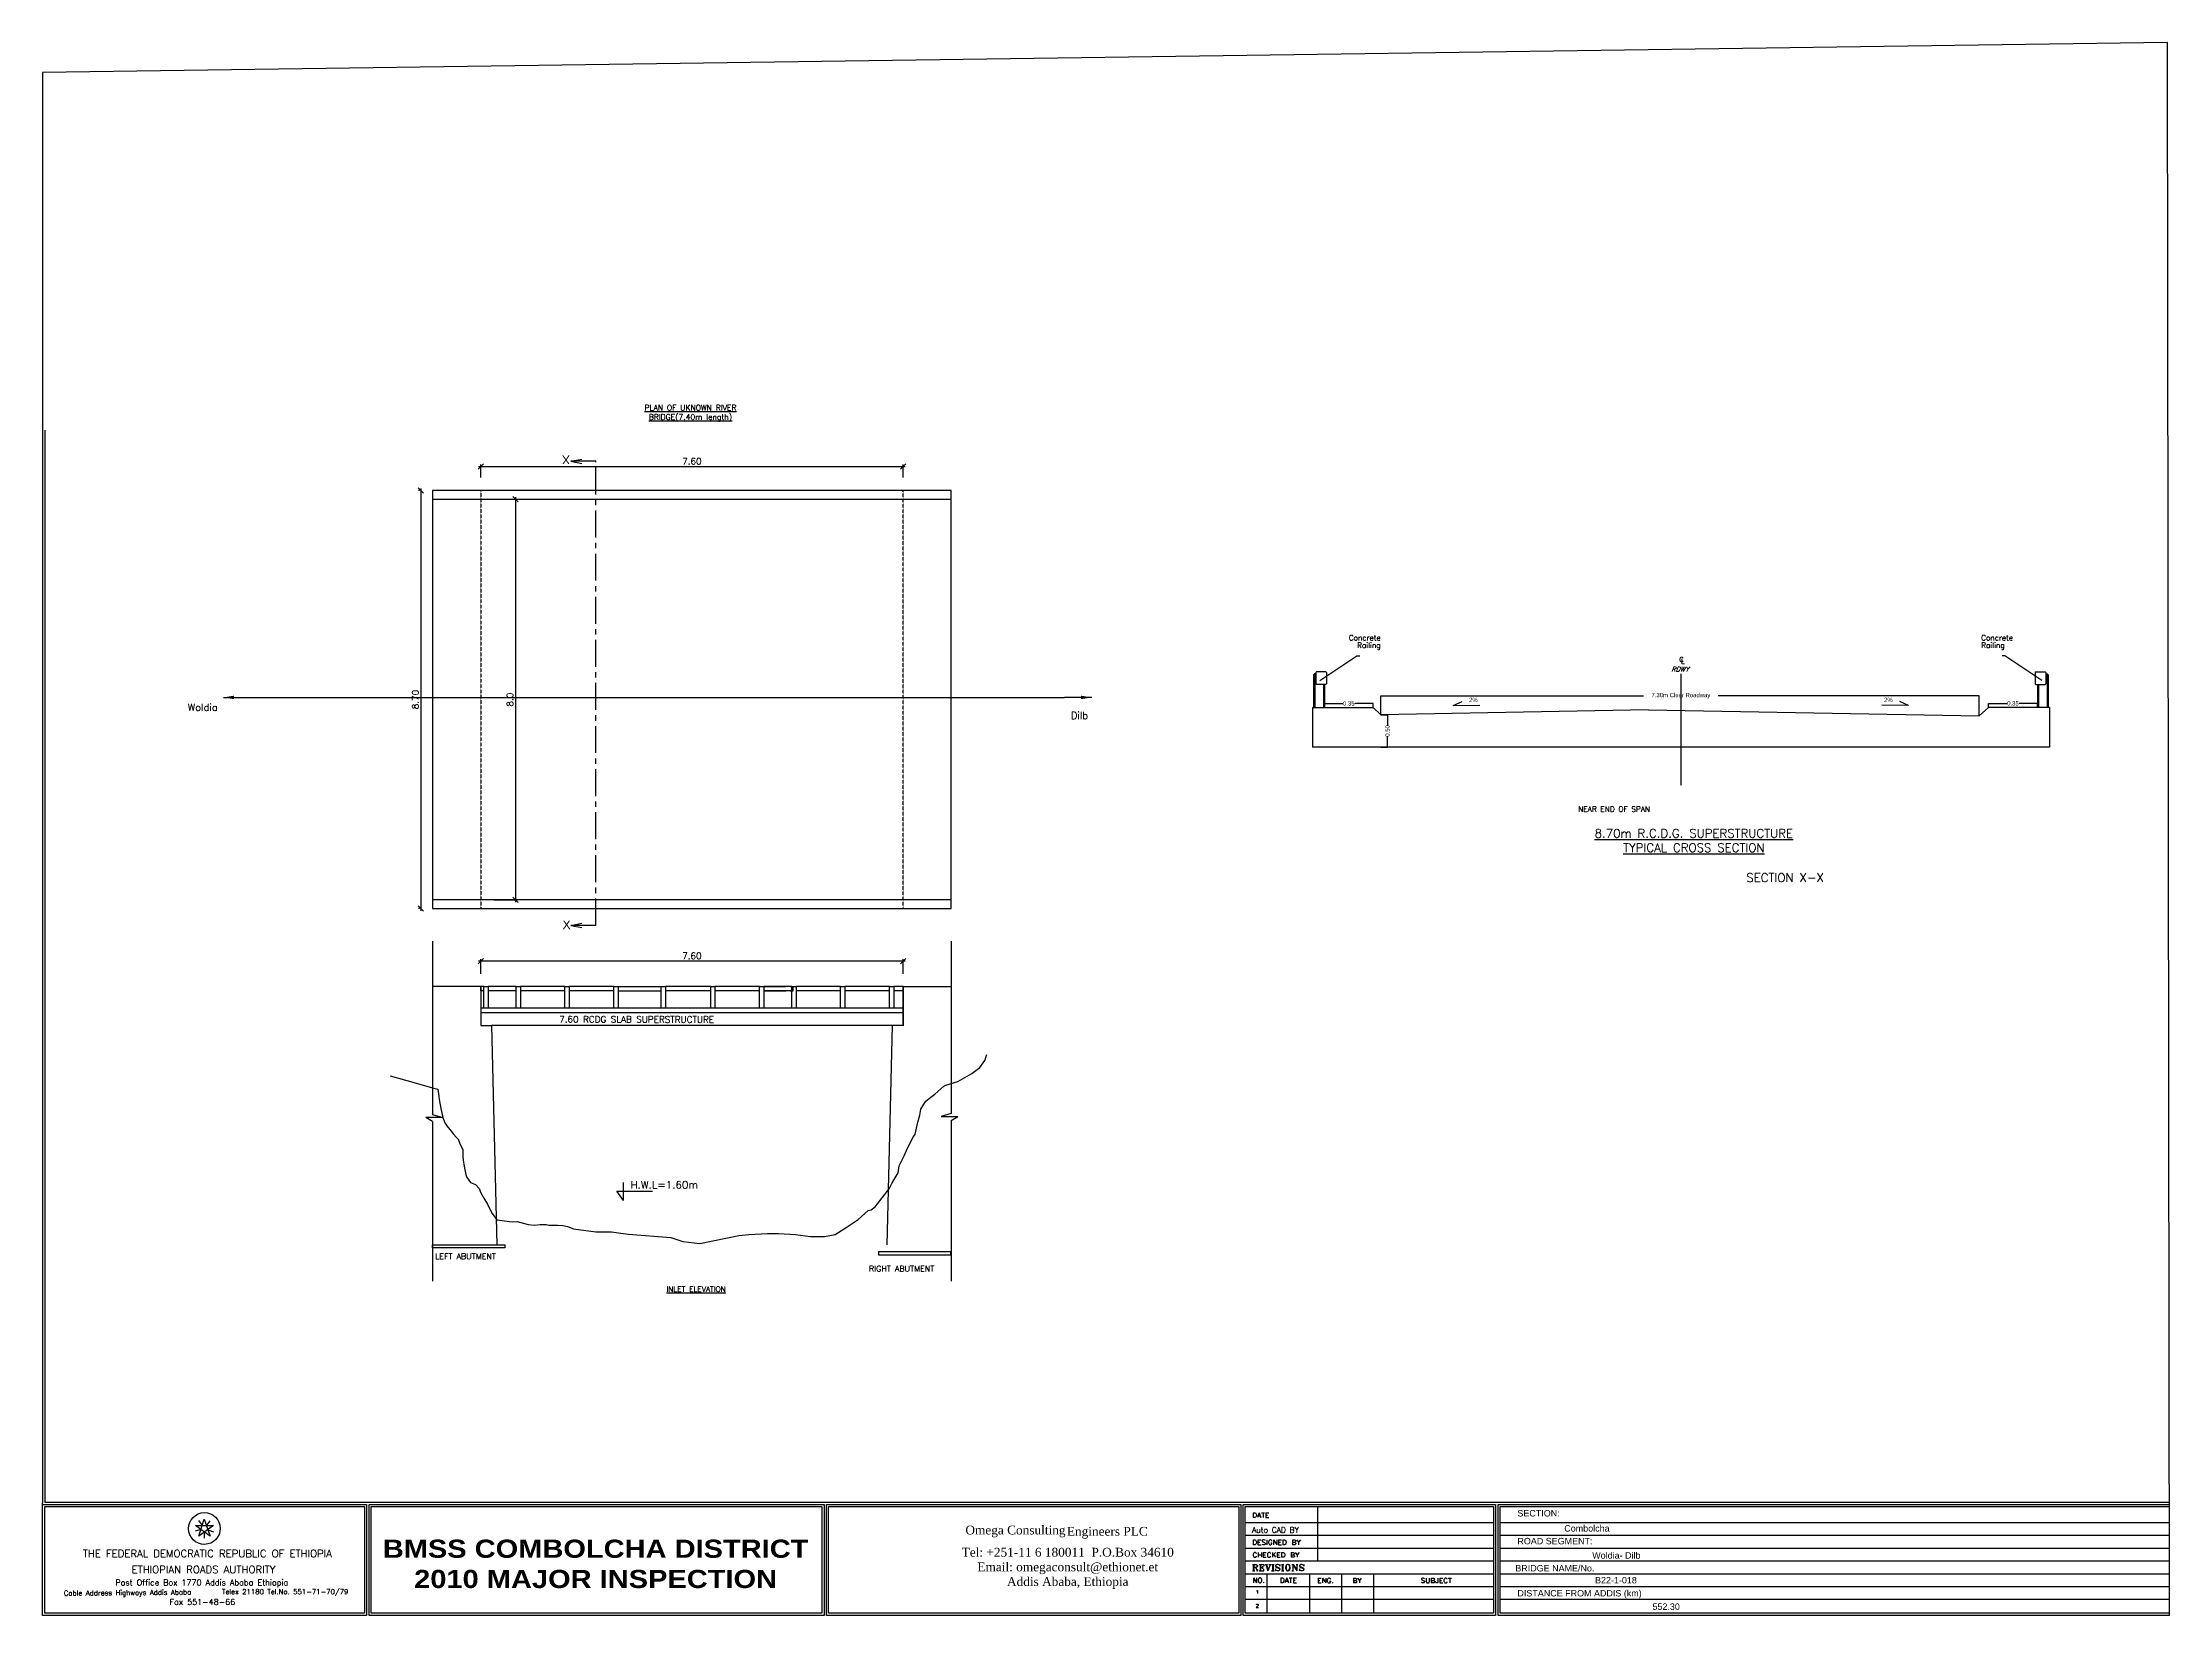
# Model space of a CAD drawing. Header units: inches. Extents: x 6 to 98714, y 3 to 73008.
import ezdxf
from ezdxf.enums import TextEntityAlignment as Align

# ---------------------------------------------------------------- set-up
doc = ezdxf.new("R2010")
doc.units = ezdxf.units.IN
doc.header["$MEASUREMENT"] = 0
doc.linetypes.add('CENTER', pattern=[2, 1.25, -0.25, 0.25, -0.25])
doc.linetypes.add('DASHED', pattern=[0.75, 0.5, -0.25])
for name, color, linetype in [('-25', 7, 'Continuous'), ('Conc surface', 2, 'Continuous'), ('CONCRETE', 2, 'Continuous'), ('Dim', 9, 'Continuous'), ('divsion', 3, 'Continuous'), ('Mas surface', 4, 'Continuous'), ('MISCELANEOUS', 7, 'Continuous'), ('Text', 3, 'Continuous'), ('TITLE BLOCK', 7, 'Continuous'), ('WALL', 2, 'Continuous')]:
    doc.layers.add(name, color=color, linetype=linetype)
doc.styles.add('30', font='ROMANT.SHX', dxfattribs={"height": 4})
doc.styles.add('50', font='romanc.shx')
doc.styles.add('ARIAL', font='arial.ttf', dxfattribs={"height": 15})
doc.styles.add('Logo', font='')
doc.styles.add('SIM_E25', font='simplex.shx')
doc.styles.add('T-25-100', font='romans.shx', dxfattribs={"height": 0.25})
doc.styles.add('Text100-2.25', font='romans.shx')
doc.styles.add('Text200-2.25', font='romans.shx')
doc.styles.add('Text200-3.0', font='romanc.shx')
doc.styles.add('Text50-2.0', font='romans.shx')
doc.styles.add('TIM2_5', font='times.ttf', dxfattribs={"height": 0.3})
doc.styles.get('Logo').set_extended_font_data('Arial Black')
doc.dimstyles.new('Dim100', dxfattribs={"dimtxt": 300, "dimasz": 250, "dimexe": 100, "dimexo": 600, "dimgap": 100, "dimtad": 1, "dimdec": 0, "dimzin": 0, "dimdsep": 46, "dimtxsty": 'Text100-2.25', "dimblk": 'OBLIQUE', "dimcen": 100, "dimdle": 100, "dimclrd": 256, "dimclre": 256, "dimclrt": 3, "dimadec": 0, "dimazin": 0, "dimtfac": 1, "dimtdec": 0, "dimtofl": 0, "dimtmove": 0, "dimatfit": 3, "dimfxl": 1, "dimtolj": 1, "dimtzin": 0, "dimarcsym": 0})
doc.dimstyles.new('Dim50', dxfattribs={"dimtxt": 300, "dimasz": 150, "dimexe": 150, "dimexo": 150, "dimgap": 75, "dimtad": 1, "dimdec": 0, "dimlfac": 0.5, "dimzin": 0, "dimdsep": 46, "dimtxsty": 'Text50-2.0', "dimblk": 'OBLIQUE', "dimcen": 100, "dimdle": 150, "dimclrd": 256, "dimclre": 256, "dimclrt": 3, "dimadec": 0, "dimazin": 0, "dimtfac": 1, "dimtdec": 0, "dimtofl": 0, "dimtmove": 0, "dimatfit": 3, "dimfxl": 1, "dimtolj": 1, "dimtzin": 0, "dimarcsym": 0})
doc.dimstyles.get("Standard").update_dxf_attribs({"dimtxt": 200, "dimasz": 0.18, "dimexe": 0.18, "dimexo": 0.0625, "dimgap": 0.09, "dimtad": 0, "dimdec": 4, "dimzin": 0, "dimdsep": 46, "dimtxsty": 'Standard', "dimcen": 0.09, "dimadec": 0, "dimazin": 0, "dimtfac": 1, "dimtdec": 4, "dimtofl": 0, "dimtmove": 0, "dimatfit": 3, "dimfxl": 1, "dimtolj": 1, "dimtzin": 0, "dimarcsym": 0})

msp = doc.modelspace()

# ---------------------------------------------------------------- texts
at = {"layer": '-25', "color": 7, "style": 'TIM2_5'}
for s, p in [('Omega Consulting', (42835.68367, 3763.54437)), ('Engineers PLC', (47543.13232, 3704.51211))]:
    msp.add_text(s, height=408.7255509, dxfattribs=at).set_placement(p)
at = {"layer": '-25', "color": 7, "insert": (47584.8379, 3142.65892), "char_height": 408.7255509, "width": 9736.0049472, "attachment_point": 2, "style": 'TIM2_5'}
msp.add_mtext('Tel: +251-11 6 180011  P.O.Box 34610\\PEmail: omegaconsult@ethionet.et \\PAddis Ababa, Ethiopia', dxfattribs=at)
at = {"style": 'ARIAL'}
for s, height, p in [('SECTION:', 297.335358, (68453.7211, 4597.43822)), ('Combolcha', 297.335358, (70629.11366, 3896.98566)), ('ROAD SEGMENT:', 297.3353577, (68453.7211, 3306.75512)), ('BRIDGE NAME/No.', 297.3353577, (68357.23555, 2045.82011)), ('Woldia- Dilb', 297.3353577, (71925.95612, 2640.15286)), ('DISTANCE FROM ADDIS (km)', 297.3353577, (68453.7211, 885.7884)), ('B22-1-018', 297.335358, (72056.44144, 1489.7751)), ('552.30', 297.335358, (74722.05408, 262.92921))]:
    msp.add_text(s, height=height, dxfattribs=at).set_placement(p)
at = {"char_height": 200, "width": 939.5131457}
for insert, attachment_point in [((66211.51903, 42600.10141), 1), ((85869.87867, 42600.10141), 3)]:
    msp.add_mtext('2%', dxfattribs=dict(at, insert=insert, attachment_point=attachment_point))
at = {"layer": 'Dim', "color": 3, "insert": (27578.88927, 27668.11413), "char_height": 300, "attachment_point": 5, "rotation": 359.8783838061, "style": 'Text200-2.25'}
msp.add_mtext('7.60 RCDG SLAB SUPERSTRUCTURE', dxfattribs=at)
at = {"layer": 'divsion', "style": '30', "width": 1}
for s, p in [('THE FEDERAL DEMOCRATIC REPUBLIC OF ETHIOPIA', (7657.01279, 2877.26073)), ('ETHIOPIAN ROADS AUTHORITY', (7477.43685, 2134.84192))]:
    msp.add_text(s, height=343.6965625, dxfattribs=at).set_placement(p, align=Align.MIDDLE)
at = {"layer": 'divsion', "color": 3, "style": '50', "oblique": 360, "width": 1}
msp.add_text('Cable Address Highways Addis Ababa', height=235.160806, rotation=0.5000018067, dxfattribs=at).set_placement((3952.41933, 1029.51216), align=Align.MIDDLE)
msp.add_text('Post Office Box 1770 Addis Ababa Ethiopia', height=271.3393915, dxfattribs=at).set_placement((7397.14287, 1495.11339), align=Align.MIDDLE)
at = {"layer": 'divsion', "color": 3, "style": '50', "width": 1}
for s, height, p in [('Telex 21180 Tel.No. 551-71-70/79', 235.160806, (11267.83697, 1088.71472)), ('Fax 551-48-66', 271.3393915, (7425.00537, 629.66382))]:
    msp.add_text(s, height=height, dxfattribs=at).set_placement(p, align=Align.MIDDLE)
at = {"layer": 'Text', "style": 'SIM_E25'}
for s, p in [('C', (75969.38172, 44259.21725)), ('L', (76048.73661, 44175.8279))]:
    msp.add_text(s, height=225, dxfattribs=at).set_placement(p)
at = {"layer": 'Text', "style": 'SIM_E25', "oblique": 20}
msp.add_text('RDWY', height=225, dxfattribs=at).set_placement((75590.6059, 43809.70174))
at = {"layer": 'Text', "color": 3}
for s, height, style, p in [('Woldia ', 335.3805, 'Text200-3.0', (6745.2664, 41984.85095)), ('Dilb', 335.3805, 'Text200-3.0', (47726.19521, 41605.25631, 0)), ('LEFT ABUTMENT', 270, 'Text100-2.25', (18222.28107, 16538.95934)), ('RIGHT ABUTMENT', 270, 'Text100-2.25', (38358.20984, 15964.56561))]:
    msp.add_text(s, height=height, dxfattribs=dict(at, style=style)).set_placement(p)
at = {"layer": 'Text', "color": 3, "attachment_point": 2, "style": 'Text200-2.25'}
for s, insert, char_height, width in [('{\\H0.6453x;\\LPLAN OF UKNOWN RIVER \\PBRIDGE(7.40m length)}', (30076.46032, 56188.59133), 400, 9733.5944719), ('{\\Fromanc|c0;NEAR END OF SPAN}', (72942.32808, 37554.7586), 250, 11086.9563408), ('{\\Fromanc|c0;\\L8.70m R.C.D.G. SUPERSTRUCTURE\\PTYPICAL CROSS SECTION}', (76641.40668, 36502.47696), 400, 13050.0823387), ('{\\Fromanc|c0;SECTION X-X}', (80877.57342, 34449.7478), 400, 11086.9563408), ('{\\fArial|b0|i0|c0|p34;X}', (24326.39095, 32254.10133), 400, 8803.2697588), ('H.W.L=1.60m', (28861.7272, 20163.56638, 0), 350, 4941.7983673), ('{\\H0.625x;\\LINLET ELEVATION\\P\\H0.8x;\\l  }', (30338.29282, 15276.20223), 400, 9851.0003365)]:
    msp.add_mtext(s, dxfattribs=dict(at, insert=insert, char_height=char_height, width=width))
at = {"layer": 'Text', "color": 3, "extrusion": (0, 0, -1), "insert": (24296.18743, 53445.27125), "char_height": 400, "width": 8803.2697588, "attachment_point": 2, "text_direction": (1, 0, 0), "style": 'Text200-2.25'}
msp.add_mtext('{\\fArial|b0|i0|c0|p34;X}', dxfattribs=at)
at = {"layer": 'Text', "char_height": 250, "style": 'SIM_E25'}
for s, insert, attachment_point in [('Concrete', (62106.41515, 45506.28877), 3), ('Concrete', (89974.98256, 45506.28877), 1), ('Railing', (62106.41515, 45157.34669), 3), ('Railing', (89974.98256, 45157.34669), 1)]:
    msp.add_mtext(s, dxfattribs=dict(at, insert=insert, attachment_point=attachment_point))
at = {"layer": 'TITLE BLOCK', "style": 'T-25-100'}
msp.add_text('Auto CAD BY', height=254.3842045, rotation=359.9999999917, dxfattribs=at).set_placement((56139.32613, 3844.59206))
at = {"layer": 'TITLE BLOCK', "color": 5, "insert": (25673.59836, 4926.988), "char_height": 842.4501801, "width": 63869.7437933, "attachment_point": 2, "style": 'Logo'}
msp.add_mtext('\\PBMSS COMBOLCHA DISTRICT\\P2010 MAJOR INSPECTION \\P ', dxfattribs=at)

# ---------------------------------------------------------------- blocks, each defined once
blk = doc.blocks.new('_Oblique')
at = {"color": 0, "lineweight": -2}
blk.add_line((-0.5, -0.5), (0.5, 0.5), dxfattribs=at)
blk = doc.blocks.new('*D10')
at = {"layer": 'Defpoints', "color": 0, "ltscale": 10}
for p in [(20343, 30366), (20343, 29188, 0), (39943, 29188, 0)]:
    blk.add_point(p, dxfattribs=at)
at = {"layer": 'Dim', "lineweight": -2, "ltscale": 10}
for p, q in [((40043, 30366), (20243, 30366)), ((20343, 29788), (20343, 30466)), ((39943, 29788), (39943, 30466))]:
    blk.add_line(p, q, dxfattribs=at)
at = {"layer": 'Dim', "lineweight": -2, "ltscale": 10, "xscale": 250, "yscale": 250, "zscale": 250, "rotation": 180}
blk.add_blockref('_Oblique', (20343, 30366), dxfattribs=at)
at = {"layer": 'Dim', "lineweight": -2, "ltscale": 10, "xscale": 250, "yscale": 250, "zscale": 250}
blk.add_blockref('_Oblique', (39943, 30366), dxfattribs=at)
at = {"layer": 'Dim', "color": 3, "ltscale": 10, "insert": (30143, 30616), "char_height": 300, "attachment_point": 5, "style": 'Text100-2.25'}
blk.add_mtext('\\A1;7.60', dxfattribs=at)
blk = doc.blocks.new('*D11')
at = {"layer": 'Defpoints', "color": 0, "ltscale": 10}
for p in [(39943, 53324), (20343, 52212), (39943, 52214, 0)]:
    blk.add_point(p, dxfattribs=at)
at = {"layer": 'Dim', "lineweight": -2, "ltscale": 10}
for p, q in [((20243, 53324), (40043, 53324)), ((20343, 52812), (20343, 53424)), ((39943, 52814), (39943, 53424))]:
    blk.add_line(p, q, dxfattribs=at)
at = {"layer": 'Dim', "lineweight": -2, "ltscale": 10, "xscale": 250, "yscale": 250, "zscale": 250, "rotation": 180}
blk.add_blockref('_Oblique', (20343, 53324), dxfattribs=at)
at = {"layer": 'Dim', "lineweight": -2, "ltscale": 10, "xscale": 250, "yscale": 250, "zscale": 250}
blk.add_blockref('_Oblique', (39943, 53324), dxfattribs=at)
at = {"layer": 'Dim', "color": 3, "ltscale": 10, "insert": (30143, 53574), "char_height": 300, "attachment_point": 5, "style": 'Text100-2.25'}
blk.add_mtext('\\A1;7.60', dxfattribs=at)
blk = doc.blocks.new('*D12')
at = {"layer": 'Defpoints', "color": 0, "ltscale": 10}
for p in [(20343, 51812), (20343, 33212), (21950, 33212)]:
    blk.add_point(p, dxfattribs=at)
at = {"layer": 'Dim', "lineweight": -2, "ltscale": 10}
for p, q in [((20943, 51812), (22050, 51812)), ((21950, 51912), (21950, 33112)), ((20943, 33212), (22050, 33212))]:
    blk.add_line(p, q, dxfattribs=at)
at = {"layer": 'Dim', "lineweight": -2, "ltscale": 10, "xscale": 250, "yscale": 250, "zscale": 250}
for p, rotation in [((21950, 51812), 90), ((21950, 33212), 270)]:
    blk.add_blockref('_Oblique', p, dxfattribs=dict(at, rotation=rotation))
at = {"layer": 'Dim', "color": 3, "ltscale": 10, "insert": (21700, 42512), "char_height": 300, "attachment_point": 5, "rotation": 90, "style": 'Text100-2.25'}
blk.add_mtext('\\A1;8.0', dxfattribs=at)
blk = doc.blocks.new('*D13')
at = {"layer": 'Defpoints', "color": 0, "ltscale": 10}
for p in [(18104, 52212), (17559, 32812), (18104, 32812, 0)]:
    blk.add_point(p, dxfattribs=at)
at = {"layer": 'Dim', "lineweight": -2, "ltscale": 10}
for p, q in [((17504, 52212), (17459, 52212)), ((17559, 52312), (17559, 32712)), ((17504, 32812), (17459, 32812))]:
    blk.add_line(p, q, dxfattribs=at)
at = {"layer": 'Dim', "lineweight": -2, "ltscale": 10, "xscale": 250, "yscale": 250, "zscale": 250}
for p, rotation in [((17559, 52212), 90), ((17559, 32812), 270)]:
    blk.add_blockref('_Oblique', p, dxfattribs=dict(at, rotation=rotation))
at = {"layer": 'Dim', "color": 3, "ltscale": 10, "insert": (17309, 42512), "char_height": 300, "attachment_point": 5, "rotation": 90, "style": 'Text100-2.25'}
blk.add_mtext('\\A1;8.70', dxfattribs=at)
blk = doc.blocks.new('*D14')
at = {"color": 0, "lineweight": -2}
for p, q in [((62108, 41807), (62108, 42692)), ((62109, 42692), (74307, 42692)), ((89885, 42692), (77774, 42692)), ((89885, 41753), (89885, 42692))]:
    blk.add_line(p, q, dxfattribs=at)
at = {"color": 0}
for points in [[(62109, 42692), (62109, 42692), (62108, 42692)], [(89885, 42692), (89885, 42692), (89885, 42692)]]:
    blk.add_solid(points, dxfattribs=at)
at = {"layer": 'Defpoints', "color": 0}
for p in [(89885, 42692), (62108, 41807), (89885, 41753)]:
    blk.add_point(p, dxfattribs=at)
at = {"color": 0, "insert": (76041, 42692), "char_height": 200, "attachment_point": 5}
blk.add_mtext('\\A1;7.30m Clear Roadway', dxfattribs=at)
blk = doc.blocks.new('*D15')
at = {"color": 0, "lineweight": -2}
for p, q in [((62108, 41807), (62419, 41807)), ((62419, 41806), (62419, 41325)), ((62419, 40310), (62419, 40791)), ((62108, 40310), (62419, 40310))]:
    blk.add_line(p, q, dxfattribs=at)
at = {"color": 0}
for points in [[(62419, 41806), (62419, 41806), (62419, 41807)], [(62419, 40310), (62419, 40310), (62419, 40310)]]:
    blk.add_solid(points, dxfattribs=at)
at = {"layer": 'Defpoints', "color": 0}
for p in [(62108, 41807), (62108, 40310), (62419, 40310)]:
    blk.add_point(p, dxfattribs=at)
at = {"color": 0, "insert": (62419, 41058), "char_height": 200, "attachment_point": 5, "rotation": 90}
blk.add_mtext('\\A1;0.50', dxfattribs=at)
blk = doc.blocks.new('*D16')
at = {"color": 0, "lineweight": -2}
for p, q in [((59497, 42151), (59497, 42334)), ((59497, 42334), (60347, 42334)), ((61763, 42334), (60913, 42334)), ((61763, 42142), (61763, 42334))]:
    blk.add_line(p, q, dxfattribs=at)
at = {"color": 0}
for points in [[(59497, 42334), (59497, 42334), (59497, 42334)], [(61763, 42334), (61763, 42334), (61763, 42334)]]:
    blk.add_solid(points, dxfattribs=at)
at = {"layer": 'Defpoints', "color": 0}
for p in [(59497, 42151), (61763, 42334), (61763, 42142)]:
    blk.add_point(p, dxfattribs=at)
at = {"color": 0, "insert": (60630, 42334), "char_height": 200, "attachment_point": 5}
blk.add_mtext('\\A1;0.35', dxfattribs=at)
blk = doc.blocks.new('*D17')
at = {"color": 0, "lineweight": -2}
for p, q in [((90318, 42142), (90318, 42337)), ((90318, 42337), (91168, 42337)), ((92584, 42337), (91735, 42337)), ((92584, 42151), (92584, 42337))]:
    blk.add_line(p, q, dxfattribs=at)
at = {"color": 0}
for points in [[(90318, 42337), (90318, 42337), (90318, 42337)], [(92584, 42337), (92584, 42337), (92584, 42337)]]:
    blk.add_solid(points, dxfattribs=at)
at = {"layer": 'Defpoints', "color": 0}
for p in [(90318, 42337), (90318, 42142), (92584, 42151)]:
    blk.add_point(p, dxfattribs=at)
at = {"color": 0, "insert": (91451, 42337), "char_height": 200, "attachment_point": 5}
blk.add_mtext('\\A1;0.35', dxfattribs=at)

# ---------------------------------------------------------------- dimensions: what is measured, and where the dimension line sits
for base, p1, p2, picture, middle in [((61763.21814, 42333.73699), (59496.92103, 42150.99666), (61763.21814, 42141.79274), '*D16', (60630.06959, 42333.73699)), ((90318.17956, 42337.1489), (92584.47667, 42150.99666), (90318.17956, 42141.79274), '*D17', (91451.32811, 42337.1489))]:
    dim = msp.add_linear_dim(base=base, p1=p1, p2=p2, text='0.35', dimstyle='Standard')
    dim.commit()
    dim.dimension.update_dxf_attribs({"geometry": picture, "text_midpoint": middle})
dim = msp.add_linear_dim(base=(89885.1872, 42691.56045), p1=(62108.35429, 41806.56758), p2=(89885.1872, 41752.96128), text='7.30m Clear Roadway', dimstyle='Standard')
dim.commit()
dim.dimension.update_dxf_attribs({"geometry": '*D14', "text_midpoint": (76040.69885, 42691.56045), "dimtype": 160})
dim = msp.add_linear_dim(base=(62419.15642, 40309.61232), p1=(62108.35429, 41806.56758), p2=(62108.35429, 40309.61232), angle=90, text='0.50', dimstyle='Standard')
dim.commit()
dim.dimension.update_dxf_attribs({"geometry": '*D15', "text_midpoint": (62419.15642, 41058.08995)})
at = {"layer": 'Dim', "ltscale": 10}
for base, p1, p2, picture, middle in [((39942.63857, 53323.71152), (20342.63857, 52212.09441), (39942.63857, 52213.66889, 0), '*D11', (30142.63857, 53573.71152)), ((20342.63857, 30366.14484, 0), (39942.63857, 29187.79121, 0), (20342.63857, 29187.7908), '*D10', (30142.63857, 30616.14484, 0))]:
    dim = msp.add_linear_dim(base=base, p1=p1, p2=p2, text='7.60', dimstyle='Dim100', dxfattribs=at)
    dim.commit()
    dim.dimension.update_dxf_attribs({"geometry": picture, "text_midpoint": middle})
for base, p1, p2, text, picture, middle in [((17558.73791, 32811.91457), (18103.89453, 52211.91457), (18103.89453, 32811.91457, 0), '8.70', '*D13', (17308.73791, 42511.91457)), ((21950.21995, 33211.91457), (20342.63857, 51811.91457), (20342.63857, 33211.91457), '8.0', '*D12', (21700.21995, 42511.91457))]:
    dim = msp.add_linear_dim(base=base, p1=p1, p2=p2, angle=90, text=text, dimstyle='Dim100', dxfattribs=at)
    dim.commit()
    dim.dimension.update_dxf_attribs({"geometry": picture, "text_midpoint": middle})

# ---------------------------------------------------------------- linework, layer by layer
at = {"color": 6, "linetype": 'DASHED'}
msp.add_line((76040.69885, 43713.49567), (76040.69885, 38527.29118), dxfattribs=at)
at = {"color": 2}
for p, q in [((58940.69885, 42141.79274), (61763.21814, 42141.79274)), ((58940.69885, 42141.73024), (58940.69885, 40309.61232)), ((61763.21814, 42141.79274), (62108.35429, 41806.56758)), ((90318.17956, 42141.79274), (89885.1872, 41752.96128)), ((93140.69885, 42141.79274), (90318.17956, 42141.79274)), ((93140.69885, 42141.79274), (93140.69885, 40309.61232)), ((93140.69885, 40309.61232), (58940.69885, 40309.61232))]:
    msp.add_line(p, q, dxfattribs=at)
for p, q in [((65475.28982, 42232.8684), (65887.5832, 42421.32028)), ((65475.28982, 42232.8684), (66715.88777, 42255.70513)), ((86606.10788, 42232.8684), (85365.50993, 42255.70513)), ((86606.10788, 42232.8684), (86193.8145, 42421.32028))]:
    msp.add_line(p, q)
at = {"layer": 'Conc surface'}
for p, q in [((20480.802, 29187.79098), (20342.63857, 29187.7908)), ((20342.63857, 28989.80471), (20342.63857, 29187.7908)), ((20480.802, 28989.80471), (20342.63857, 28989.80471)), ((21980.95785, 29187.79098), (20680.39875, 29187.79098)), ((21980.95785, 28989.80471), (20680.39875, 28989.80471)), ((24248.03577, 29187.79098), (22180.5546, 29187.79098)), ((24248.03577, 28989.80471), (22180.5546, 28989.80471)), ((26514.1137, 29187.79098, 0), (24447.63252, 29187.79098, 0)), ((26514.1137, 28989.80471, 0), (24447.63252, 28989.80471, 0)), ((26713.71045, 29187.79098, 0), (28713.3824, 29187.79098, 0)), ((26713.71045, 28989.80471, 0), (28713.3824, 28989.80471, 0)), ((31013.46032, 29187.79098, 0), (28912.97915, 29187.79098, 0)), ((31013.46032, 28989.80471, 0), (28912.97915, 28989.80471, 0)), ((33280.53825, 29187.79098, 0), (31213.05707, 29187.79098, 0)), ((33280.53825, 28989.80471, 0), (31213.05707, 28989.80471, 0)), ((33275.37586, 29187.79098), (33137.21243, 29187.7908)), ((33275.37586, 28989.80471), (33137.21243, 28989.80471)), ((34775.53171, 29187.79098), (33474.97261, 29187.79098)), ((34775.53171, 28989.80471), (33474.97261, 28989.80471)), ((33480.135, 29187.79098, 0), (34504.59554, 29187.79098, 0)), ((33480.135, 28989.80471, 0), (34504.59554, 28989.80471, 0)), ((34704.19229, 29187.79098, 0), (34842.35572, 29187.7908, 0)), ((34704.19229, 28989.80471), (34842.35572, 28989.80471, 0)), ((34842.35572, 28989.80471, 0), (34842.35572, 29187.7908, 0)), ((37042.60964, 29187.79098), (34975.12846, 29187.79098)), ((37042.60964, 28989.80471), (34975.12846, 28989.80471)), ((39308.68756, 29187.79098, 0), (37242.20639, 29187.79098, 0)), ((39308.68756, 28989.80471, 0), (37242.20639, 28989.80471, 0)), ((39942.63857, 29187.79121, 0), (39508.28431, 29187.79098, 0)), ((39942.63857, 28989.80489, 0), (39508.28431, 28989.80489, 0))]:
    msp.add_line(p, q, dxfattribs=at)
at = {"layer": 'Conc surface', "color": 1}
for p, q in [((20342.63857, 27983.74663), (20342.63857, 27383.8998)), ((20342.63857, 27983.74663), (20342.63857, 27383.8998)), ((39942.63857, 27383.8998, 0), (20842.63857, 27383.8998))]:
    msp.add_line(p, q, dxfattribs=at)
at = {"layer": 'Conc surface', "elevation": 0}
for points in [[(20480.802, 29187.79098), (20680.39875, 29187.79098), (20680.39875, 28183.74663), (20480.802, 28183.74663)], [(21980.95785, 29187.79098), (22180.5546, 29187.79098), (22180.5546, 28183.74663), (21980.95785, 28183.74663)], [(24248.03577, 29187.79098), (24447.63252, 29187.79098), (24447.63252, 28183.74663), (24248.03577, 28183.74663)], [(26514.1137, 29187.79098), (26713.71045, 29187.79098), (26713.71045, 28183.74663), (26514.1137, 28183.74663)], [(28713.3824, 29187.79098), (28912.97915, 29187.79098), (28912.97915, 28183.74663), (28713.3824, 28183.74663)], [(31013.46032, 29187.79098), (31213.05707, 29187.79098), (31213.05707, 28183.74663), (31013.46032, 28183.74663)], [(33275.37586, 29187.79098), (33474.97261, 29187.79098), (33474.97261, 28183.74663), (33275.37586, 28183.74663)], [(33280.53825, 29187.79098), (33480.135, 29187.79098), (33480.135, 28183.74663), (33280.53825, 28183.74663)], [(34775.53171, 29187.79098), (34975.12846, 29187.79098), (34975.12846, 28183.74663), (34775.53171, 28183.74663)], [(37042.60964, 29187.79098), (37242.20639, 29187.79098), (37242.20639, 28183.74663), (37042.60964, 28183.74663)], [(39308.68756, 29187.79098), (39508.28431, 29187.79098), (39508.28431, 28183.74663), (39308.68756, 28183.74663)]]:
    msp.add_lwpolyline(points, close=True, dxfattribs=at)
at = {"layer": 'CONCRETE'}
for q in [(62108.35429, 41806.56758), (89885.1872, 41752.96128)]:
    msp.add_line((74540.69885, 42035.42029), q, dxfattribs=at)
at = {"layer": 'Dim', "color": 1, "ltscale": 10}
for p, q in [((42181.38261, 52213.84873, 0), (18103.89453, 52211.91457)), ((18103.89453, 52211.91457, 0), (18103.89453, 32811.91457, 0)), ((42181.38261, 32811.91457, 0), (42181.38261, 52213.84873, 0)), ((9449.47906, 42611.91457, 0), (47428.18104, 42611.91457, 0)), ((18103.89453, 32811.91457, 0), (42181.38261, 32811.91457, 0)), ((39942.63857, 28183.74663), (20342.63857, 28183.74663)), ((20342.63857, 27983.74663), (39942.63857, 27983.74663))]:
    msp.add_line(p, q, dxfattribs=at)
at = {"layer": 'Dim', "color": 3, "ltscale": 10}
for p, q in [((18103.89453, 51811.91457), (39942.63857, 51811.91457, 0)), ((42181.38261, 33211.91457), (18103.89453, 33211.91457))]:
    msp.add_line(p, q, dxfattribs=at)
at = {"layer": 'Dim', "color": 3, "linetype": 'DASHED', "ltscale": 10}
for p, q in [((20342.63857, 52212.09441), (20342.63857, 32811.91457)), ((39942.63857, 32811.91457, 0), (39942.63857, 52213.66889, 0))]:
    msp.add_line(p, q, dxfattribs=at)
at = {"layer": 'Dim', "ltscale": 10}
for p, q in [((39942.63857, 51811.91457, 0), (42181.38261, 51811.91457)), ((20342.63857, 28183.74663), (20342.63857, 27983.74663)), ((39942.63857, 27983.74663), (39942.63857, 28183.74663))]:
    msp.add_line(p, q, dxfattribs=at)
msp.add_lwpolyline([(16145.00621, 25042.80809), (17292.77245, 24719.86168), (18103.89453, 24491.63668), (18350.17083, 24422.34204), (18392.04167, 24106.26368), (18413.34188, 23945.4708), (18413.34188, 23945.4708), (18489.03611, 23524.96033), (18489.03611, 23524.96033), (18577.12059, 23120.96904), (18577.12059, 23120.96904), (18680.07102, 22870.24939), (18715.57754, 22811.13949), (18770.80945, 22720.50454), (18829.98685, 22649.57273), (18983.84735, 22472.24303), (19062.75055, 22361.90479), (19062.75055, 22361.90479), (19224.50162, 22180.63456), (19291.56917, 22101.82136), (19383.23576, 21862.00606), (19383.23576, 21862.00606), (19507.62111, 21624.8137), (19507.62111, 21624.8137), (19518.92891, 21410.21127), (19518.92891, 21274.67269), (19530.23629, 21127.83939), (19530.23629, 21127.83939), (19552.85189, 20947.12144), (19552.85189, 20947.12144), (19609.39087, 20687.33932), (19609.39087, 20687.33932), (19641.94798, 20537.74772), (19680.22198, 20361.88853), (19790.31479, 20212.95477), (19872.27435, 20102.07972), (19872.27435, 20102.07972), (20095.62406, 20009.64706), (20095.62406, 20009.64706), (20265.24019, 19817.63423), (20344.39435, 19614.32652), (20491.39488, 19365.83928), (20649.70362, 19094.76244), (20751.47338, 18891.45473), (20875.85832, 18654.26238), (21083.91684, 18359.99317), (21803.09393, 18270.23672), (22029.24863, 18281.5316), (22538.09742, 18145.99318), (22832.09889, 18123.40342), (23103.48478, 18145.99318), (23374.87066, 18145.99318), (23510.5638, 18112.10853), (23578.41017, 18112.10853), (23906.33504, 18112.10853), (24155.10533, 18100.81365), (24369.95264, 18055.63412), (24641.33852, 17953.98035), (25681.65128, 17807.14689), (26066.11471, 17807.14689), (26416.65476, 17807.14689), (26846.34938, 17750.67264), (27196.88943, 17705.49311), (29171.96015, 17544.28574), (29726.6449, 17359.60136), (30512.4481, 17267.25925), (32315.17294, 17636.62784), (32777.41024, 17682.79906), (33655.66049, 17728.97012), (34164.12131, 17728.97012), (34949.92451, 17682.79906), (35643.28025, 17590.45679), (36290.41246, 17590.45679), (36798.87328, 17682.79906), (37307.3341, 18005.99661), (37862.01886, 18375.3652), (38324.25574, 18790.90502), (38462.92714, 18837.07607), (38647.82165, 18975.58924), (39294.95386, 19806.6687), (39433.62484, 20083.69519), (39710.96722, 20545.40606), (39757.19116, 20868.6036), (39849.63821, 21053.28799), (39988.3096, 21330.31447), (40126.98058, 21653.51202), (40404.32296, 22207.565), (40496.77042, 22346.07832), (40635.4414, 22900.1313), (40727.88886, 23223.32884), (40774.1128, 23500.35533), (40912.78378, 23731.21077), (41005.23124, 23869.72393), (41236.34968, 24054.40831), (41421.2446, 24192.92147), (41837.25796, 24562.29023), (41929.70542, 24608.46129), (42484.39018, 24793.14567), (43131.52198, 25162.51427), (43501.31182, 25439.54076), (43732.43026, 25762.7383), (43824.87772, 26039.76479)], dxfattribs=at)
at = {"layer": 'divsion', "color": 5}
for p, q in [((7311.18524, 3977.61447), (7089.05098, 3914.8488)), ((7100.88915, 4171.51392), (7934.58981, 4178.78954)), ((7360.1503, 3986.58475), (7100.88915, 4171.51392)), ((7264.38831, 3682.86647), (7515.09646, 4478.01124)), ((7934.58981, 4178.78954), (7264.38831, 3682.86647)), ((7264.38831, 3682.86647), (7360.1503, 3986.58475)), ((7395.67219, 4218.08954), (7267.33523, 4409.95612)), ((7520.38251, 3872.29223), (7360.1503, 3986.58475)), ((7515.09646, 4478.01124), (7779.64366, 3687.36305)), ((7650.48547, 4212.04855), (7793.30313, 4393.39429)), ((7723.48178, 3967.83995), (7940.08491, 3888.0512)), ((7513.78271, 3822.95172), (7504.83315, 3592.29382)), ((7779.64366, 3687.36305), (7520.38251, 3872.29223))]:
    msp.add_line(p, q, dxfattribs=at)
msp.add_ellipse((7518.92148, 4039.70885), major_axis=(-6.42099, 735.77211), ratio=0.9999999689, start_param=-1.5707962983, end_param=4.7123890089, dxfattribs=at)
at = {"layer": 'Mas surface', "linetype": 'CENTER', "lineweight": 30, "ltscale": 3000}
for p, q in [((24529.66021, 53570.33814), (25034.83285, 53666.36027)), ((25688.54045, 53570.33814), (24529.66021, 53570.33814)), ((24529.66021, 53570.33814), (25034.83285, 53474.31601)), ((24529.66021, 32033.01232), (25034.83285, 32129.03445)), ((25688.54045, 32033.01232), (24529.66021, 32033.01232)), ((24529.66021, 32033.01232), (25034.83285, 31936.99019))]:
    msp.add_line(p, q, dxfattribs=at)
at = {"layer": 'Mas surface', "linetype": 'CENTER', "lineweight": 30, "ltscale": 1000}
msp.add_line((25688.54045, 32033.01232), (25688.54045, 53570.33814), dxfattribs=at)
at = {"layer": 'Mas surface'}
for p, q in [((18103.89453, 31302.46976), (18103.89453, 23257.11396)), ((42181.38261, 31302.46976, 0), (42181.38261, 23300.33893)), ((20342.63857, 29187.7908), (18103.89453, 29187.79098)), ((20342.63857, 29187.7908), (20342.63857, 27383.8998)), ((39942.63857, 29187.79121, 0), (42181.38261, 29187.79139, 0)), ((39942.63857, 29187.79121, 0), (39942.63857, 27368.91322, 0)), ((39942.63857, 27383.8998, 0), (39942.63857, 29187.7908, 0)), ((20342.63857, 27383.8998), (20842.99145, 27383.8998)), ((20842.63857, 27383.8998), (21096.07121, 17204.82838)), ((39442.63857, 27383.8998, 0), (39189.20593, 17204.82838, 0)), ((18577.12059, 23120.96904), (17796.31279, 23120.96904)), ((18103.89453, 22929.74092), (17796.31279, 23120.96904)), ((18103.89453, 23257.11396), (18577.12059, 23120.96904)), ((18103.89453, 22929.74092), (18103.89453, 15523.50376)), ((42181.38261, 23300.33893), (41708.15655, 23164.19401)), ((41708.15655, 23164.19401), (42488.96435, 23164.19401)), ((42181.38261, 22972.96588), (42488.96435, 23164.19401)), ((42181.38261, 22972.96588), (42181.38261, 15523.50376))]:
    msp.add_line(p, q, dxfattribs=at)
at = {"layer": 'MISCELANEOUS'}
for p, q in [((26960.51026, 19269.62978, 0), (26960.51026, 20104.35769, 0)), ((26960.51026, 19269.62978, 0), (26662.06402, 19688.9148, 0)), ((26662.06402, 19688.9148, 0), (28320.24754, 19688.9148, 0))]:
    msp.add_line(p, q, dxfattribs=at)
at = {"layer": 'TITLE BLOCK', "color": 5}
for p, q in [((106.66708, 55011.06332), (106.66708, 5256.9481)), ((106.66708, 5256.9481), (98705.37795, 5256.9481)), ((106.66708, 5056.42513), (14948.31232, 5056.42513)), ((106.66708, 103.13523), (106.66708, 5056.42513)), ((106.66708, 5056.42513), (14948.31232, 5056.42513)), ((106.66708, 103.13523), (106.66708, 5056.42513)), ((14948.31232, 5056.42513), (14948.31232, 103.13523)), ((14948.31232, 5056.42513), (14948.31232, 103.13523)), ((15258.00202, 5056.42513), (36173.2036, 5056.42513)), ((15258.00202, 103.13523), (15258.00202, 5056.42513)), ((36173.2036, 5056.42513), (36173.2036, 103.13523)), ((36482.89329, 5056.42513), (55518.3336, 5056.42513)), ((36482.89329, 103.13523), (36482.89329, 5056.42513)), ((55518.3336, 5056.42513), (55518.3336, 103.13523)), ((55822.26113, 5056.30835), (67342.42234, 5056.30835)), ((55822.26113, 103.01845), (55822.26113, 5056.30835)), ((67342.42234, 5056.30835), (67342.42234, 103.01845)), ((67657.8742, 5056.42513), (98705.71752, 5056.42513)), ((67657.8742, 103.13523), (67657.8742, 5056.42513)), ((14948.31232, 103.13523), (106.66708, 103.13523)), ((14948.31232, 103.13523), (106.66708, 103.13523)), ((14948.31232, 103.13523), (106.66708, 103.13523)), ((36173.2036, 103.13523), (15258.00202, 103.13523)), ((55518.3336, 103.13523), (36482.89329, 103.13523)), ((67342.42234, 103.01845), (55822.26113, 103.01845)), ((98714.10565, 103.13523), (67657.8742, 103.13523))]:
    msp.add_line(p, q, dxfattribs=at)
at = {"layer": 'TITLE BLOCK', "color": 210}
for p, q in [((6.40252, 2.87067), (6.40252, 5236.95109)), ((6.40252, 2.87067), (6.40252, 5236.95109)), ((6.40252, 5156.68969), (15048.57688, 5156.68969)), ((6.40252, 5156.68969), (15048.57688, 5156.68969)), ((15048.57688, 5156.68969), (15048.57688, 2.87067)), ((15048.57688, 5156.68969), (15048.57688, 2.87067)), ((15157.73746, 5156.68969), (36273.46816, 5156.68969)), ((15157.73746, 2.87067), (15157.73746, 5156.68969)), ((36273.46816, 5156.68969), (36273.46816, 2.87067)), ((36382.62873, 5156.68969), (55618.59816, 5156.68969)), ((36382.62873, 2.87067), (36382.62873, 5156.68969)), ((55618.59816, 5156.68969), (55618.59816, 2.87067)), ((55721.99656, 5156.57292), (67442.6869, 5156.57292)), ((55721.99656, 2.75389), (55721.99656, 5156.57292)), ((67442.6869, 5156.57292), (67442.6869, 2.75389)), ((67557.60964, 2.87067), (67557.60964, 5156.68969)), ((67557.60964, 5156.68969), (98705.54773, 5156.68969)), ((15048.57688, 2.87067), (6.40252, 2.87067)), ((15048.57688, 2.87067), (6.40252, 2.87067)), ((36273.46816, 2.87067), (15157.73746, 2.87067)), ((55618.59816, 2.87067), (36382.62873, 2.87067)), ((67442.6869, 2.75389), (55721.99656, 2.75389)), ((98714.27544, 2.87067), (67557.60964, 2.87067))]:
    msp.add_line(p, q, dxfattribs=at)
msp.add_lwpolyline([(98714.27544, 2.87067), (98620.9523, 73007.61066), (6.40252, 71620.20013), (6.40252, 5236.95109)], dxfattribs=at)
at = {"layer": 'TITLE BLOCK', "color": 7}
for points in [[(59195.57601, 2522.60836), (59195.57601, 5056.30835)], [(67342.42234, 4305.46407), (55822.26113, 4305.46407)], [(56189.52041, 4772.58271), (56189.52041, 4548.05012)], [(56189.52041, 4772.58271), (56266.59875, 4772.58271), (56296.75985, 4762.52901), (56320.21848, 4739.07038), (56330.27217, 4718.96298), (56340.32587, 4685.45066), (56340.32587, 4631.83094), (56330.27217, 4601.66984), (56320.21848, 4581.56245), (56296.75985, 4558.10382), (56266.59875, 4548.05012), (56189.52041, 4548.05012)], [(56467.67271, 4772.58271), (56383.89189, 4548.05012)], [(56414.05299, 4621.77724), (56521.29243, 4621.77724)], [(56467.67271, 4772.58271), (56551.45352, 4548.05012)], [(56574.91215, 4772.58271), (56722.36638, 4772.58271)], [(56648.63927, 4772.58271), (56648.63927, 4548.05012)], [(56775.9861, 4772.58271), (56913.38664, 4772.58271)], [(56775.9861, 4772.58271), (56775.9861, 4548.05012)], [(56775.9861, 4665.34326), (56859.76692, 4665.34326)], [(56775.9861, 4548.05012), (56913.38664, 4548.05012)], [(98706.98923, 4305.46407), (67657.8742, 4305.46407)], [(67342.42234, 3712.29591), (55822.26113, 3712.29591)], [(67342.42234, 3115.77652), (55822.26113, 3115.77652)], [(56192.87164, 3507.87073), (56192.87164, 3286.68938)], [(56192.87164, 3507.87073), (56266.59875, 3507.87073), (56296.75985, 3497.81703), (56320.21848, 3477.70963), (56330.27217, 3454.25101), (56340.32587, 3424.08991), (56340.32587, 3370.47019), (56330.27217, 3336.95787), (56320.21848, 3316.85047), (56296.75985, 3296.74308), (56266.59875, 3286.68938), (56192.87164, 3286.68938)], [(56414.05299, 3507.87073), (56414.05299, 3286.68938)], [(56414.05299, 3507.87073), (56554.80475, 3507.87073)], [(56414.05299, 3400.63128), (56501.18503, 3400.63128)], [(56414.05299, 3286.68938), (56554.80475, 3286.68938)], [(56755.87871, 3477.70963), (56735.77131, 3497.81703), (56702.25899, 3507.87073), (56658.69296, 3507.87073), (56628.53187, 3497.81703), (56605.07324, 3477.70963), (56605.07324, 3454.25101), (56618.47817, 3434.14361), (56628.53187, 3424.08991), (56648.63927, 3414.03621), (56712.31268, 3390.57759), (56735.77131, 3380.52389), (56745.82501, 3370.47019), (56755.87871, 3350.3628), (56755.87871, 3316.85047), (56735.77131, 3296.74308), (56702.25899, 3286.68938), (56658.69296, 3286.68938), (56628.53187, 3296.74308), (56605.07324, 3316.85047)], [(56829.60582, 3507.87073), (56829.60582, 3286.68938)], [(57064.1921, 3454.25101), (57054.1384, 3477.70963), (57030.67978, 3497.81703), (57010.57238, 3507.87073), (56967.00636, 3507.87073), (56946.89896, 3497.81703), (56926.79157, 3477.70963), (56913.38664, 3454.25101), (56903.33294, 3424.08991), (56903.33294, 3370.47019), (56913.38664, 3336.95787), (56926.79157, 3316.85047), (56946.89896, 3296.74308), (56967.00636, 3286.68938), (57010.57238, 3286.68938), (57030.67978, 3296.74308), (57054.1384, 3316.85047), (57064.1921, 3336.95787), (57064.1921, 3370.47019)], [(57010.57238, 3370.47019), (57064.1921, 3370.47019)], [(57137.91922, 3507.87073), (57285.37345, 3286.68938)], [(57137.91922, 3507.87073), (57137.91922, 3286.68938)], [(57285.37345, 3507.87073), (57285.37345, 3286.68938)], [(57372.5055, 3507.87073), (57509.90603, 3507.87073)], [(57372.5055, 3507.87073), (57372.5055, 3286.68938)], [(57372.5055, 3400.63128), (57456.28631, 3400.63128)], [(57372.5055, 3286.68938), (57509.90603, 3286.68938)], [(57573.57945, 3507.87073), (57573.57945, 3286.68938)], [(57573.57945, 3507.87073), (57647.30657, 3507.87073), (57680.81889, 3497.81703), (57700.92629, 3477.70963), (57710.97998, 3454.25101), (57721.03368, 3424.08991), (57721.03368, 3370.47019), (57710.97998, 3336.95787), (57700.92629, 3316.85047), (57680.81889, 3296.74308), (57647.30657, 3286.68938), (57573.57945, 3286.68938)], [(58019.29338, 3507.87073), (58116.47912, 3507.87073), (58146.64022, 3497.81703), (58156.69391, 3487.76333), (58170.09884, 3464.3047), (58170.09884, 3444.19731), (58156.69391, 3424.08991), (58146.64022, 3414.03621), (58116.47912, 3400.63128)], [(58019.29338, 3507.87073), (58019.29338, 3286.68938)], [(58019.29338, 3400.63128), (58116.47912, 3400.63128), (58146.64022, 3390.57759), (58156.69391, 3380.52389), (58170.09884, 3360.41649), (58170.09884, 3326.90417), (58156.69391, 3306.79677), (58146.64022, 3296.74308), (58116.47912, 3286.68938), (58019.29338, 3286.68938)], [(58210.31363, 3507.87073), (58297.44568, 3400.63128), (58297.44568, 3286.68938)], [(58381.22649, 3507.87073), (58297.44568, 3400.63128)], [(98707.99373, 3712.29591), (67657.8742, 3712.29591)], [(98709.0039, 3115.77652), (67657.8742, 3115.77652)], [(67342.42234, 2522.60836), (55822.26113, 2522.60836)], [(56156.00808, 2371.80289), (56326.92094, 2371.80289), (56367.13573, 2358.39796), (56380.54066, 2344.99303), (56397.29682, 2314.83194), (56397.29682, 2288.02208), (56380.54066, 2261.21222), (56367.13573, 2244.45605), (56326.92094, 2231.05112), (56226.38396, 2231.05112)], [(56156.00808, 2076.89443), (56269.94999, 2076.89443)], [(56169.41301, 2371.80289), (56196.22287, 2358.39796)], [(56196.22287, 2090.29936), (56169.41301, 2076.89443)], [(56182.81794, 2371.80289), (56196.22287, 2344.99303)], [(56196.22287, 2103.70429), (56182.81794, 2076.89443)], [(56350.37957, 2871.13654), (56340.32587, 2894.59517), (56316.86724, 2914.70256), (56296.75985, 2924.75626), (56253.19382, 2924.75626), (56233.08643, 2914.70256), (56212.97903, 2894.59517), (56202.92534, 2871.13654), (56189.52041, 2840.97545), (56189.52041, 2787.35573), (56202.92534, 2753.8434), (56212.97903, 2733.73601), (56233.08643, 2713.62861), (56253.19382, 2703.57491), (56296.75985, 2703.57491), (56316.86724, 2713.62861), (56340.32587, 2733.73601), (56350.37957, 2753.8434)], [(56196.22287, 2371.80289), (56196.22287, 2076.89443)], [(56212.97903, 2358.39796), (56212.97903, 2090.29936)], [(56226.38396, 2371.80289), (56226.38396, 2076.89443)], [(56239.78889, 2371.80289), (56226.38396, 2344.99303)], [(56253.19382, 2371.80289), (56226.38396, 2358.39796)], [(56226.38396, 2103.70429), (56239.78889, 2076.89443)], [(56226.38396, 2090.29936), (56253.19382, 2076.89443)], [(56283.35492, 2231.05112), (56310.16478, 2217.64619), (56326.92094, 2187.4851), (56353.7308, 2103.70429), (56367.13573, 2076.89443), (56397.29682, 2076.89443), (56410.70175, 2103.70429), (56410.70175, 2130.51415)], [(56310.16478, 2217.64619), (56326.92094, 2204.24126), (56367.13573, 2117.10922), (56380.54066, 2103.70429), (56397.29682, 2103.70429), (56410.70175, 2117.10922)], [(56326.92094, 2371.80289), (56353.7308, 2358.39796), (56367.13573, 2331.5881), (56367.13573, 2274.61715), (56353.7308, 2244.45605), (56326.92094, 2231.05112)], [(56353.7308, 2130.51415), (56367.13573, 2103.70429), (56380.54066, 2090.29936), (56397.29682, 2090.29936)], [(56367.13573, 2344.99303), (56380.54066, 2314.83194), (56380.54066, 2288.02208), (56367.13573, 2261.21222)], [(56424.10668, 2924.75626), (56424.10668, 2703.57491)], [(56424.10668, 2817.51682), (56574.91215, 2817.51682)], [(56467.67271, 2371.80289), (56692.20529, 2371.80289), (56692.20529, 2288.02208)], [(56467.67271, 2076.89443), (56692.20529, 2076.89443), (56692.20529, 2160.67524)], [(56481.07764, 2371.80289), (56507.8875, 2358.39796)], [(56507.8875, 2090.29936), (56481.07764, 2076.89443)], [(56494.48257, 2371.80289), (56507.8875, 2344.99303)], [(56507.8875, 2103.70429), (56494.48257, 2076.89443)], [(56507.8875, 2371.80289), (56507.8875, 2076.89443)], [(56524.64366, 2358.39796), (56524.64366, 2090.29936)], [(56538.04859, 2371.80289), (56538.04859, 2076.89443)], [(56551.45352, 2371.80289), (56538.04859, 2344.99303)], [(56564.85845, 2371.80289), (56538.04859, 2358.39796)], [(56538.04859, 2231.05112), (56621.8294, 2231.05112)], [(56538.04859, 2103.70429), (56551.45352, 2076.89443)], [(56538.04859, 2090.29936), (56564.85845, 2076.89443)], [(56621.8294, 2244.45605), (56564.85845, 2231.05112), (56621.8294, 2217.64619)], [(56574.91215, 2924.75626), (56574.91215, 2703.57491)], [(56621.8294, 2261.21222), (56595.01954, 2231.05112), (56621.8294, 2204.24126)], [(56621.8294, 2288.02208), (56608.42447, 2231.05112), (56621.8294, 2174.08017)], [(56621.8294, 2371.80289), (56692.20529, 2358.39796)], [(56621.8294, 2288.02208), (56621.8294, 2174.08017)], [(56621.8294, 2076.89443), (56692.20529, 2090.29936)], [(56651.9905, 2371.80289), (56692.20529, 2344.99303)], [(56651.9905, 2076.89443), (56692.20529, 2103.70429)], [(56658.69296, 2924.75626), (56658.69296, 2703.57491)], [(56658.69296, 2924.75626), (56796.0935, 2924.75626)], [(56658.69296, 2817.51682), (56742.47378, 2817.51682)], [(56658.69296, 2703.57491), (56796.0935, 2703.57491)], [(56665.39543, 2371.80289), (56692.20529, 2331.5881)], [(56665.39543, 2076.89443), (56692.20529, 2117.10922)], [(56678.80036, 2371.80289), (56692.20529, 2288.02208)], [(56678.80036, 2076.89443), (56692.20529, 2160.67524)], [(56749.17624, 2371.80289), (56849.71322, 2371.80289)], [(56765.9324, 2371.80289), (56792.74227, 2344.99303)], [(56779.33733, 2371.80289), (56876.52308, 2076.89443)], [(56792.74227, 2371.80289), (56876.52308, 2117.10922), (56876.52308, 2076.89443)], [(56806.1472, 2371.80289), (56893.27924, 2117.10922)], [(56822.90336, 2371.80289), (56806.1472, 2344.99303)], [(56836.30829, 2371.80289), (56806.1472, 2358.39796)], [(57010.57238, 2871.13654), (56997.16745, 2894.59517), (56977.06006, 2914.70256), (56956.95266, 2924.75626), (56913.38664, 2924.75626), (56893.27924, 2914.70256), (56869.82061, 2894.59517), (56859.76692, 2871.13654), (56849.71322, 2840.97545), (56849.71322, 2787.35573), (56859.76692, 2753.8434), (56869.82061, 2733.73601), (56893.27924, 2713.62861), (56913.38664, 2703.57491), (56956.95266, 2703.57491), (56977.06006, 2713.62861), (56997.16745, 2733.73601), (57010.57238, 2753.8434)], [(56977.06006, 2358.39796), (56876.52308, 2076.89443)], [(56920.0891, 2371.80289), (57003.86992, 2371.80289)], [(56950.2502, 2371.80289), (56977.06006, 2358.39796)], [(56990.46499, 2371.80289), (56977.06006, 2358.39796)], [(57047.43594, 2371.80289), (57161.37785, 2371.80289)], [(57047.43594, 2076.89443), (57161.37785, 2076.89443)], [(57060.84087, 2371.80289), (57091.00196, 2358.39796)], [(57091.00196, 2090.29936), (57060.84087, 2076.89443)], [(57077.59703, 2371.80289), (57091.00196, 2344.99303)], [(57091.00196, 2103.70429), (57077.59703, 2076.89443)], [(57084.2995, 2924.75626), (57084.2995, 2703.57491)], [(57231.75373, 2924.75626), (57084.2995, 2777.30203)], [(57091.00196, 2371.80289), (57091.00196, 2076.89443)], [(57104.40689, 2358.39796), (57104.40689, 2090.29936)], [(57117.81182, 2371.80289), (57117.81182, 2076.89443)], [(57147.97292, 2371.80289), (57117.81182, 2358.39796)], [(57134.56799, 2371.80289), (57117.81182, 2344.99303)], [(57117.81182, 2103.70429), (57134.56799, 2076.89443)], [(57117.81182, 2090.29936), (57147.97292, 2076.89443)], [(57137.91922, 2830.92175), (57231.75373, 2703.57491)], [(57416.07152, 2331.5881), (57429.47645, 2371.80289), (57429.47645, 2288.02208), (57416.07152, 2331.5881), (57389.26166, 2358.39796), (57345.69564, 2371.80289), (57302.12961, 2371.80289), (57261.91482, 2358.39796), (57231.75373, 2331.5881), (57231.75373, 2288.02208), (57245.15866, 2261.21222), (57288.72468, 2231.05112), (57372.5055, 2204.24126), (57402.66659, 2187.4851), (57416.07152, 2160.67524), (57416.07152, 2117.10922), (57402.66659, 2090.29936)], [(57261.91482, 2358.39796), (57245.15866, 2331.5881), (57245.15866, 2301.42701), (57261.91482, 2274.61715), (57288.72468, 2261.21222), (57372.5055, 2231.05112), (57416.07152, 2204.24126), (57429.47645, 2174.08017), (57429.47645, 2130.51415), (57416.07152, 2103.70429), (57402.66659, 2090.29936), (57359.10057, 2076.89443), (57315.53454, 2076.89443), (57275.31975, 2090.29936), (57245.15866, 2117.10922), (57231.75373, 2160.67524), (57231.75373, 2076.89443), (57245.15866, 2117.10922)], [(57245.15866, 2288.02208), (57261.91482, 2261.21222), (57288.72468, 2244.45605), (57372.5055, 2217.64619), (57402.66659, 2204.24126), (57416.07152, 2174.08017)], [(57305.48085, 2924.75626), (57305.48085, 2703.57491)], [(57305.48085, 2924.75626), (57446.23261, 2924.75626)], [(57305.48085, 2817.51682), (57392.61289, 2817.51682)], [(57305.48085, 2703.57491), (57446.23261, 2703.57491)], [(57499.85233, 2371.80289), (57613.79424, 2371.80289)], [(57499.85233, 2076.89443), (57613.79424, 2076.89443)], [(57509.90603, 2924.75626), (57583.63315, 2924.75626), (57613.79424, 2914.70256), (57637.25287, 2894.59517), (57647.30657, 2871.13654), (57657.36026, 2840.97545), (57657.36026, 2787.35573), (57647.30657, 2753.8434), (57637.25287, 2733.73601), (57613.79424, 2713.62861), (57583.63315, 2703.57491), (57509.90603, 2703.57491)], [(57509.90603, 2924.75626), (57509.90603, 2703.57491)], [(57516.6085, 2371.80289), (57543.41836, 2358.39796)], [(57543.41836, 2090.29936), (57516.6085, 2076.89443)], [(57530.01343, 2371.80289), (57543.41836, 2344.99303)], [(57543.41836, 2103.70429), (57530.01343, 2076.89443)], [(57543.41836, 2371.80289), (57543.41836, 2076.89443)], [(57556.82329, 2358.39796), (57556.82329, 2090.29936)], [(57573.57945, 2371.80289), (57573.57945, 2076.89443)], [(57586.98438, 2371.80289), (57573.57945, 2344.99303)], [(57600.38931, 2371.80289), (57573.57945, 2358.39796)], [(57573.57945, 2103.70429), (57586.98438, 2076.89443)], [(57573.57945, 2090.29936), (57600.38931, 2076.89443)], [(57784.7071, 2371.80289), (57741.14108, 2358.39796), (57714.33122, 2331.5881), (57700.92629, 2301.42701), (57684.17012, 2244.45605), (57684.17012, 2204.24126), (57700.92629, 2147.27031), (57714.33122, 2117.10922), (57741.14108, 2090.29936), (57784.7071, 2076.89443), (57811.51696, 2076.89443), (57855.08298, 2090.29936), (57885.24408, 2117.10922), (57898.64901, 2147.27031), (57912.05394, 2204.24126), (57912.05394, 2244.45605), (57898.64901, 2301.42701), (57885.24408, 2331.5881), (57855.08298, 2358.39796), (57811.51696, 2371.80289), (57784.7071, 2371.80289)], [(57727.73615, 2331.5881), (57714.33122, 2301.42701), (57700.92629, 2261.21222), (57700.92629, 2187.4851), (57714.33122, 2147.27031), (57727.73615, 2117.10922)], [(57784.7071, 2371.80289), (57757.89724, 2358.39796), (57727.73615, 2314.83194), (57714.33122, 2261.21222), (57714.33122, 2187.4851), (57727.73615, 2130.51415), (57757.89724, 2090.29936), (57784.7071, 2076.89443)], [(57811.51696, 2076.89443), (57841.67805, 2090.29936), (57868.48791, 2130.51415), (57885.24408, 2187.4851), (57885.24408, 2261.21222), (57868.48791, 2314.83194), (57841.67805, 2358.39796), (57811.51696, 2371.80289)], [(57868.48791, 2117.10922), (57885.24408, 2147.27031), (57898.64901, 2187.4851), (57898.64901, 2261.21222), (57885.24408, 2301.42701), (57868.48791, 2331.5881)], [(57955.61996, 2924.75626), (57955.61996, 2703.57491)], [(57955.61996, 2924.75626), (58049.45447, 2924.75626), (58082.9668, 2914.70256), (58093.0205, 2904.64887), (58103.07419, 2881.19024), (58103.07419, 2861.08284), (58093.0205, 2840.97545), (58082.9668, 2830.92175), (58049.45447, 2817.51682)], [(57955.61996, 2817.51682), (58049.45447, 2817.51682), (58082.9668, 2807.46312), (58093.0205, 2797.40943), (58103.07419, 2777.30203), (58103.07419, 2743.7897), (58093.0205, 2723.68231), (58082.9668, 2713.62861), (58049.45447, 2703.57491), (57955.61996, 2703.57491)], [(57982.42982, 2371.80289), (58052.8057, 2371.80289)], [(57982.42982, 2076.89443), (58069.56187, 2076.89443)], [(57995.83475, 2371.80289), (58025.99584, 2358.39796)], [(58025.99584, 2090.29936), (57995.83475, 2076.89443)], [(58025.99584, 2371.80289), (58223.71856, 2076.89443)], [(58025.99584, 2371.80289), (58025.99584, 2090.29936)], [(58025.99584, 2090.29936), (58052.8057, 2076.89443)], [(58039.40077, 2371.80289), (58210.31363, 2117.10922)], [(58052.8057, 2371.80289), (58223.71856, 2117.10922)], [(58146.64022, 2924.75626), (58230.42103, 2817.51682), (58230.42103, 2703.57491)], [(58180.15254, 2371.80289), (58267.28459, 2371.80289)], [(58196.9087, 2371.80289), (58223.71856, 2358.39796)], [(58253.87966, 2371.80289), (58223.71856, 2358.39796)], [(58223.71856, 2358.39796), (58223.71856, 2076.89443)], [(58317.55308, 2924.75626), (58230.42103, 2817.51682)], [(58521.97826, 2331.5881), (58535.38319, 2371.80289), (58535.38319, 2288.02208), (58521.97826, 2331.5881), (58491.81717, 2358.39796), (58451.60238, 2371.80289), (58408.03636, 2371.80289), (58364.47033, 2358.39796), (58337.66047, 2331.5881), (58337.66047, 2288.02208), (58351.0654, 2261.21222), (58394.63143, 2231.05112), (58478.41224, 2204.24126), (58508.57333, 2187.4851), (58521.97826, 2160.67524), (58521.97826, 2117.10922), (58508.57333, 2090.29936)], [(58364.47033, 2358.39796), (58351.0654, 2331.5881), (58351.0654, 2301.42701), (58364.47033, 2274.61715), (58394.63143, 2261.21222), (58478.41224, 2231.05112), (58521.97826, 2204.24126), (58535.38319, 2174.08017), (58535.38319, 2130.51415), (58521.97826, 2103.70429), (58508.57333, 2090.29936), (58465.00731, 2076.89443), (58421.44129, 2076.89443), (58381.22649, 2090.29936), (58351.0654, 2117.10922), (58337.66047, 2160.67524), (58337.66047, 2076.89443), (58351.0654, 2117.10922)], [(58351.0654, 2288.02208), (58364.47033, 2261.21222), (58394.63143, 2244.45605), (58478.41224, 2217.64619), (58508.57333, 2204.24126), (58521.97826, 2174.08017)], [(98710.0084, 2522.60836), (67657.8742, 2522.60836)], [(67342.42234, 1926.08896), (55822.26113, 1926.08896)], [(67342.42234, 1332.9208), (55822.26113, 1332.9208)], [(56199.5741, 1748.47364), (56199.5741, 1523.94106)], [(56199.5741, 1748.47364), (56347.02834, 1523.94106)], [(56347.02834, 1748.47364), (56347.02834, 1523.94106)], [(56350.37957, 1138.54931), (56367.13573, 1145.25178), (56387.24313, 1165.35917), (56387.24313, 1014.55371)], [(56484.42887, 1748.47364), (56464.32147, 1738.41994), (56444.21408, 1714.96131), (56434.16038, 1694.85392), (56420.75545, 1664.69282), (56420.75545, 1611.0731), (56434.16038, 1577.56078), (56444.21408, 1557.45338), (56464.32147, 1537.34599), (56484.42887, 1523.94106), (56527.99489, 1523.94106), (56551.45352, 1537.34599), (56571.56092, 1557.45338), (56581.61461, 1577.56078), (56591.66831, 1611.0731), (56591.66831, 1664.69282), (56581.61461, 1694.85392), (56571.56092, 1714.96131), (56551.45352, 1738.41994), (56527.99489, 1748.47364), (56484.42887, 1748.47364)], [(56678.80036, 1547.39968), (56665.39543, 1537.34599), (56678.80036, 1523.94106), (56688.85406, 1537.34599), (56678.80036, 1547.39968)], [(56832.95706, 103.01845), (56832.95706, 1926.08896)], [(57473.04247, 1748.47364), (57546.76959, 1748.47364), (57580.28191, 1738.41994), (57600.38931, 1714.96131), (57610.44301, 1694.85392), (57620.49671, 1664.69282), (57620.49671, 1611.0731), (57610.44301, 1577.56078), (57600.38931, 1557.45338), (57580.28191, 1537.34599), (57546.76959, 1523.94106), (57473.04247, 1523.94106)], [(57473.04247, 1748.47364), (57473.04247, 1523.94106)], [(57747.84354, 1748.47364), (57664.06273, 1523.94106)], [(57694.22382, 1601.0194), (57801.46326, 1601.0194)], [(57747.84354, 1748.47364), (57834.97559, 1523.94106)], [(57855.08298, 1748.47364), (58002.53722, 1748.47364)], [(57928.8101, 1748.47364), (57928.8101, 1523.94106)], [(58056.15694, 1748.47364), (58056.15694, 1523.94106)], [(58056.15694, 1748.47364), (58196.9087, 1748.47364)], [(58056.15694, 1641.23419), (58143.28898, 1641.23419)], [(58056.15694, 1523.94106), (58196.9087, 1523.94106)], [(58816.88673, 103.01845), (58816.88673, 1926.08896)], [(59205.6297, 1735.06871), (59205.6297, 1510.53613)], [(59205.6297, 1735.06871), (59343.03024, 1735.06871)], [(59205.6297, 1627.82926), (59289.41052, 1627.82926)], [(59205.6297, 1510.53613), (59343.03024, 1510.53613)], [(59406.70366, 1735.06871), (59406.70366, 1510.53613)], [(59406.70366, 1735.06871), (59557.50912, 1510.53613)], [(59557.50912, 1735.06871), (59557.50912, 1510.53613)], [(59792.0954, 1681.44899), (59778.69047, 1701.55638), (59758.58307, 1725.01501), (59738.47568, 1735.06871), (59694.90966, 1735.06871), (59674.80226, 1725.01501), (59651.34363, 1701.55638), (59641.28993, 1681.44899), (59631.23624, 1651.28789), (59631.23624, 1597.66817), (59641.28993, 1564.15585), (59651.34363, 1544.04845), (59674.80226, 1523.94106), (59694.90966, 1510.53613), (59738.47568, 1510.53613), (59758.58307, 1523.94106), (59778.69047, 1544.04845), (59792.0954, 1564.15585), (59792.0954, 1597.66817)], [(59738.47568, 1597.66817), (59792.0954, 1597.66817)], [(59875.87621, 1533.99475), (59865.82252, 1523.94106), (59875.87621, 1510.53613), (59885.92991, 1523.94106), (59875.87621, 1533.99475)], [(60304.83398, 103.01845), (60304.83398, 1926.08896)], [(60844.38242, 1735.06871), (60938.21693, 1735.06871), (60971.72926, 1725.01501), (60981.78296, 1714.96131), (60991.83665, 1691.50268), (60991.83665, 1671.39529), (60981.78296, 1651.28789), (60971.72926, 1637.88296), (60938.21693, 1627.82926)], [(60844.38242, 1735.06871), (60844.38242, 1510.53613)], [(60844.38242, 1627.82926), (60938.21693, 1627.82926), (60971.72926, 1617.77557), (60981.78296, 1607.72187), (60991.83665, 1587.61447), (60991.83665, 1554.10215), (60981.78296, 1533.99475), (60971.72926, 1523.94106), (60938.21693, 1510.53613), (60844.38242, 1510.53613)], [(61035.40268, 1735.06871), (61119.18349, 1627.82926), (61119.18349, 1510.53613)], [(61206.31554, 1735.06871), (61119.18349, 1627.82926)], [(61792.78123, 103.01845), (61792.78123, 1926.08896)], [(64148.69772, 1701.55638), (64128.59032, 1725.01501), (64095.078, 1735.06871), (64051.51197, 1735.06871), (64021.35088, 1725.01501), (64001.24348, 1701.55638), (64001.24348, 1681.44899), (64011.29718, 1661.34159), (64021.35088, 1651.28789), (64041.45828, 1637.88296), (64105.13169, 1617.77557), (64128.59032, 1607.72187), (64138.64402, 1597.66817), (64148.69772, 1574.20954), (64148.69772, 1544.04845), (64128.59032, 1523.94106), (64095.078, 1510.53613), (64051.51197, 1510.53613), (64021.35088, 1523.94106), (64001.24348, 1544.04845)], [(64222.42483, 1735.06871), (64222.42483, 1574.20954), (64232.47853, 1544.04845), (64255.93716, 1523.94106), (64286.09825, 1510.53613), (64309.55688, 1510.53613), (64339.71797, 1523.94106), (64359.82537, 1544.04845), (64373.2303, 1574.20954), (64373.2303, 1735.06871)], [(64457.01111, 1735.06871), (64457.01111, 1510.53613)], [(64457.01111, 1735.06871), (64554.19686, 1735.06871), (64584.35795, 1725.01501), (64594.41165, 1714.96131), (64604.46534, 1691.50268), (64604.46534, 1671.39529), (64594.41165, 1651.28789), (64584.35795, 1637.88296), (64554.19686, 1627.82926)], [(64457.01111, 1627.82926), (64554.19686, 1627.82926), (64584.35795, 1617.77557), (64594.41165, 1607.72187), (64604.46534, 1587.61447), (64604.46534, 1554.10215), (64594.41165, 1533.99475), (64584.35795, 1523.94106), (64554.19686, 1510.53613), (64457.01111, 1510.53613)], [(64765.32451, 1735.06871), (64765.32451, 1564.15585), (64755.27081, 1533.99475), (64745.21711, 1523.94106), (64721.75848, 1510.53613), (64701.65109, 1510.53613), (64681.54369, 1523.94106), (64668.13876, 1533.99475), (64658.08507, 1564.15585), (64658.08507, 1587.61447)], [(64849.10532, 1735.06871), (64849.10532, 1510.53613)], [(64849.10532, 1735.06871), (64989.85709, 1735.06871)], [(64849.10532, 1627.82926), (64936.23737, 1627.82926)], [(64849.10532, 1510.53613), (64989.85709, 1510.53613)], [(65200.98474, 1681.44899), (65190.93104, 1701.55638), (65167.47241, 1725.01501), (65147.36502, 1735.06871), (65103.79899, 1735.06871), (65083.6916, 1725.01501), (65063.5842, 1701.55638), (65053.53051, 1681.44899), (65040.12558, 1651.28789), (65040.12558, 1597.66817), (65053.53051, 1564.15585), (65063.5842, 1544.04845), (65083.6916, 1523.94106), (65103.79899, 1510.53613), (65147.36502, 1510.53613), (65167.47241, 1523.94106), (65190.93104, 1544.04845), (65200.98474, 1564.15585)], [(65244.55076, 1735.06871), (65392.00499, 1735.06871)], [(65318.27788, 1735.06871), (65318.27788, 1510.53613)], [(98711.01857, 1926.08896), (67657.8742, 1926.08896)], [(98712.02307, 1332.9208), (67657.8742, 1332.9208)], [(67342.42234, 736.40141), (55822.26113, 736.40141)], [(56336.97464, 495.11266), (56336.97464, 501.81513), (56343.6771, 518.57129), (56350.37957, 525.27375), (56367.13573, 531.97622), (56393.94559, 531.97622), (56410.70175, 525.27375), (56417.40422, 518.57129), (56424.10668, 501.81513), (56424.10668, 488.4102), (56417.40422, 471.65403), (56400.64806, 451.54664), (56330.27217, 377.81952), (56430.80915, 377.81952)], [(98713.03324, 736.40141), (67657.8742, 736.40141)]]:
    msp.add_lwpolyline(points, dxfattribs=at)
at = {"layer": 'WALL'}
for p, q in [((58996.92103, 43665.41063), (59036.92103, 43705.41063)), ((58996.92103, 43665.41063), (58996.92103, 42141.79274)), ((59096.92103, 43705.41063), (59036.92103, 43705.41063)), ((59046.92103, 43655.41063), (59046.46877, 42142.7048)), ((59096.92103, 43655.41063), (59046.92103, 43655.41063)), ((59096.92103, 43765.41063), (59136.92103, 43805.41063)), ((59096.92103, 43765.41063), (59096.92103, 43245.41063)), ((59556.92103, 43805.41063), (59136.92103, 43805.41063)), ((59556.92103, 43805.41063), (59596.92103, 43765.41063)), ((59596.92103, 43765.41063), (59596.92103, 43245.41063)), ((92524.47667, 43805.41063), (92484.47667, 43765.41063)), ((92484.47667, 43765.41063), (92484.47667, 43245.41063)), ((92524.47667, 43805.41063), (92944.47667, 43805.41063)), ((92984.47667, 43765.41063), (92944.47667, 43805.41063)), ((92984.47667, 43765.41063), (92984.47667, 43245.41063)), ((92984.47667, 43705.41063), (93044.47667, 43705.41063)), ((92984.47667, 43655.41063), (93034.47667, 43655.41063)), ((93034.47667, 43655.41063), (93034.92894, 42142.7048)), ((93084.47667, 43665.41063), (93044.47667, 43705.41063)), ((93084.47667, 43665.41063), (93084.47667, 42141.79274)), ((59136.92103, 43205.41063), (59096.92103, 43245.41063)), ((59556.92103, 43205.41063), (59136.92103, 43205.41063)), ((59446.92103, 43205.41063), (59446.92103, 42150.07627)), ((59496.92103, 43205.41063), (59496.92103, 42150.99666)), ((59596.92103, 43245.41063), (59556.92103, 43205.41063)), ((92484.47667, 43245.41063), (92524.47667, 43205.41063)), ((92524.47667, 43205.41063), (92944.47667, 43205.41063)), ((92584.47667, 43205.41063), (92584.47667, 42150.99666)), ((92634.47667, 43205.41063), (92634.47667, 42150.07627)), ((92944.47667, 43205.41063), (92984.47667, 43245.41063))]:
    msp.add_line(p, q, dxfattribs=at)
at = {"layer": 'WALL', "elevation": 0}
for points in [[(18103.89453, 17204.82838), (21466.15107, 17204.82838), (21466.15107, 17058.23501), (18103.89453, 17058.23501)], [(42157.37801, 16881.86663), (38795.12147, 16881.86663), (38795.12147, 16735.27326), (42157.37801, 16735.27326)]]:
    msp.add_lwpolyline(points, close=True, dxfattribs=at)

msp.set_redraw_order([(e.dxf.handle, doc.entitydb.next_handle()) for e in msp.query("TEXT MTEXT ATTDEF DIMENSION ARC_DIMENSION")])  # texts and dimensions are drawn at this point

# ---------------------------------------------------------------- leaders
for points in [[(8398.25262, 42611.91457, 0), (9449.47906, 42611.91457, 0)], [(48695.41954, 42611.91457, 0), (47428.18104, 42611.91457, 0)]]:
    msp.add_leader(points, dimstyle='Dim50', override={"dimasz": 500, "dimtad": 0})
at = {"layer": 'Dim', "color": 5}
for points in [[(59291.62738, 43404.47036), (61001.86732, 44536.08932), (61132.89301, 44546.14067)], [(92789.77032, 43404.47036), (91079.53038, 44536.08932), (90948.50469, 44546.14067)]]:
    msp.add_leader(points, dimstyle='Dim50', dxfattribs=at)

doc.saveas('drawing.dxf')
